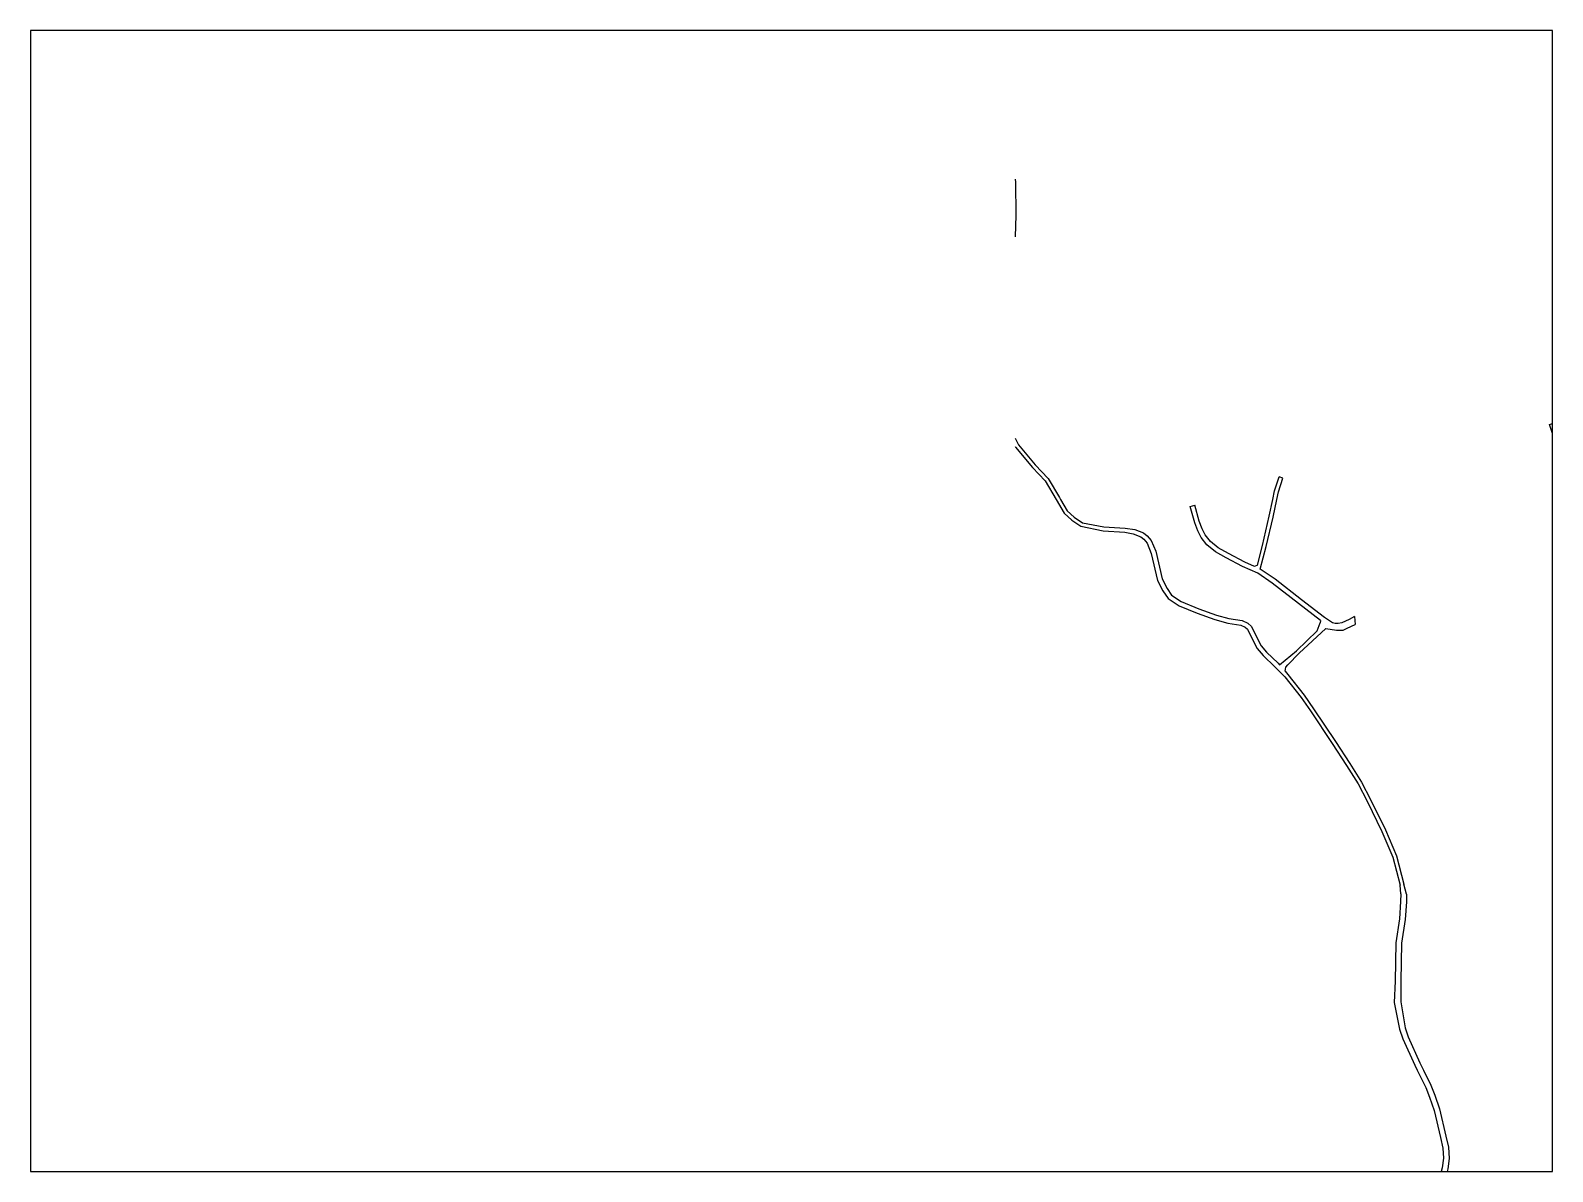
# Model space of a CAD drawing. Header units: metres. Extents: x -8000 to -4000, y -96000 to -93000.
# Drawn here: x -7200 to -6400, y -95400 to -94800 of the extents above; entities that cross this region are included whole.
import ezdxf

# ---------------------------------------------------------------- set-up
doc = ezdxf.new("R2010")
doc.units = ezdxf.units.M
doc.header["$LTSCALE"] = 2.5
doc.layers.add('図郭', color=7, linetype='Continuous')
doc.layers.add('道路', color=7, linetype='Continuous')

msp = doc.modelspace()

# ---------------------------------------------------------------- linework, layer by layer
at = {"layer": '図郭'}
msp.add_lwpolyline([(-7200, -95400), (-6400, -95400), (-6400, -94800), (-7200, -94800)], close=True, dxfattribs=at)
at = {"layer": '道路'}
for points in [[(-6682.5, -94878.17), (-6682.28, -94879.78)], [(-6682.28, -94879.78), (-6682.01, -94897.39)], [(-6682.28, -94879.78), (-6682.01, -94897.39)], [(-6682.01, -94897.39), (-6682.46, -94908.27), (-6682.5, -94908.58)], [(-6401.59, -95007.15), (-6400, -95006.62)], [(-6400, -95011.92), (-6401.59, -95007.15)], [(-6682.5, -95014.42), (-6680.61, -95017.97), (-6671.89, -95028.41), (-6665.15, -95035.54), (-6659.19, -95045.57), (-6658.58, -95046.62)], [(-6682.5, -95018.69), (-6682.28, -95019.1), (-6673.38, -95029.74), (-6666.75, -95036.76), (-6660.92, -95046.57), (-6660.9, -95046.62)], [(-6547.02, -95046.62), (-6546.06, -95042.01), (-6543.75, -95034.78)], [(-6544.98, -95046.62), (-6544.12, -95042.52), (-6541.84, -95035.39)], [(-6541.84, -95035.39), (-6543.75, -95034.78)], [(-6660.9, -95046.62), (-6656.68, -95053.81), (-6652.71, -95057.58), (-6647.85, -95060.71), (-6636.14, -95063.07), (-6624.86, -95063.78), (-6620.51, -95064.74)], [(-6658.58, -95046.62), (-6655.1, -95052.56), (-6651.47, -95056), (-6647.08, -95058.82), (-6635.88, -95061.08), (-6624.63, -95061.79), (-6619.62, -95062.4)], [(-6555.14, -95081.17), (-6552.5, -95070.8), (-6548.87, -95055.48), (-6547.02, -95046.62)], [(-6553.6, -95083.25), (-6550.56, -95071.29), (-6546.92, -95055.91), (-6544.98, -95046.62)], [(-6590.46, -95050.26), (-6588.05, -95049.6)], [(-6521.93, -95110.24), (-6533.45, -95101.28), (-6547.31, -95090.57), (-6554.97, -95085.34), (-6562.89, -95081.82), (-6571.48, -95077.25), (-6577.12, -95074.15), (-6581.65, -95070.39), (-6584.6, -95066.53), (-6586.5, -95063.04), (-6588.1, -95058.83), (-6590.46, -95050.26)], [(-6556.74, -95081.82), (-6561.79, -95079.57), (-6570.3, -95075.05), (-6575.71, -95072.08), (-6579.84, -95068.65), (-6582.5, -95065.17), (-6584.23, -95061.99), (-6585.72, -95058.05), (-6588.05, -95049.6)], [(-6619.62, -95062.4), (-6615.07, -95064.14), (-6613.09, -95065.68), (-6611.01, -95068.27), (-6608.48, -95073.86), (-6605.26, -95088.3), (-6602.61, -95093.41), (-6600.24, -95096.95), (-6595.12, -95100.27), (-6585.91, -95104.04), (-6576.7, -95107.39), (-6570.1, -95109.2), (-6563.1, -95110.31), (-6560.12, -95111.63), (-6558.21, -95113.4), (-6556.54, -95117.04), (-6553.08, -95123.57), (-6550.3, -95126.88), (-6544.21, -95132.73)], [(-6620.51, -95064.74), (-6616.31, -95066.34), (-6614.86, -95067.47), (-6613.15, -95069.59), (-6611, -95075.07), (-6607.63, -95089.16), (-6604.77, -95094.69), (-6602.03, -95098.77), (-6596.29, -95102.49), (-6586.81, -95106.37), (-6577.46, -95109.77), (-6570.63, -95111.65), (-6563.81, -95112.73), (-6561.51, -95113.74), (-6560.27, -95114.89), (-6558.78, -95118.15), (-6555.17, -95124.98), (-6552.13, -95128.59), (-6545.94, -95134.53)], [(-6555.14, -95081.17), (-6556.74, -95081.82)], [(-6519.8, -95108.73), (-6531.89, -95099.32), (-6545.84, -95088.54), (-6553.6, -95083.25)], [(-6534.62, -95126.24), (-6523.72, -95115.73), (-6522.16, -95111.41)], [(-6534.62, -95126.24), (-6523.72, -95115.73), (-6522.16, -95111.41)], [(-6521.93, -95110.24), (-6522.16, -95111.41)], [(-6504.06, -95108.16), (-6506.82, -95109.77), (-6510.76, -95111.44), (-6512.69, -95111.9), (-6514.33, -95111.88), (-6515.61, -95111.46), (-6519.8, -95108.73)], [(-6504.06, -95108.16), (-6503.69, -95112.32)], [(-6519.09, -95114.54), (-6533.11, -95127.49)], [(-6519.09, -95114.54), (-6533.11, -95127.49)], [(-6519.09, -95114.54), (-6513.48, -95115.29), (-6510.09, -95115.26), (-6507.91, -95114.22), (-6503.69, -95112.32)], [(-6540.57, -95131.12), (-6534.62, -95126.24)], [(-6533.11, -95127.49), (-6539.13, -95133.59)], [(-6545.94, -95134.53), (-6540.64, -95139.85), (-6532.21, -95150.72), (-6527.28, -95157.78), (-6515.79, -95174.97), (-6508.31, -95186.47), (-6502.23, -95196.17), (-6497.45, -95205.25), (-6489.71, -95221.18), (-6483.94, -95234.63), (-6480.06, -95249.46)], [(-6544.21, -95132.73), (-6543.52, -95133.51)], [(-6543.52, -95133.51), (-6540.57, -95131.12)], [(-6540.55, -95136.92), (-6540.19, -95134.87), (-6539.13, -95133.59)], [(-6540.55, -95136.92), (-6539.11, -95138.57), (-6530.6, -95149.53), (-6525.63, -95156.66), (-6514.13, -95173.86), (-6506.62, -95185.4), (-6500.5, -95195.17), (-6495.66, -95204.35), (-6487.89, -95220.35), (-6482.04, -95233.99), (-6478.12, -95248.95)], [(-6479.82, -95254.04), (-6479.85, -95257.99), (-6480.5, -95267.09), (-6482.31, -95279.75), (-6482.71, -95299.81), (-6483.19, -95311.06), (-6480.38, -95325.04), (-6478.77, -95330.24), (-6472.41, -95344.09), (-6471.18, -95346.61), (-6466.69, -95355.78), (-6464.64, -95360.96), (-6462.26, -95367.85), (-6458.95, -95382.12), (-6457.66, -95387.63), (-6457.39, -95393.03), (-6457.97, -95398), (-6458.49, -95400)], [(-6479.82, -95254.04), (-6480.06, -95249.46)], [(-6476.82, -95254.06), (-6476.85, -95258.1), (-6477.51, -95267.41), (-6479.31, -95279.99), (-6479.71, -95299.85), (-6479.68, -95310.68), (-6477.45, -95324.35), (-6475.97, -95329.16), (-6469.7, -95342.8), (-6467.84, -95346.61), (-6463.95, -95354.57), (-6461.83, -95359.91), (-6459.37, -95367.02), (-6456.03, -95381.4), (-6454.68, -95387.21), (-6454.38, -95393.13), (-6455, -95398.51), (-6455.34, -95400)], [(-6476.82, -95254.06), (-6478.12, -95248.95)]]:
    msp.add_lwpolyline(points, dxfattribs=at)

doc.saveas('drawing.dxf')
